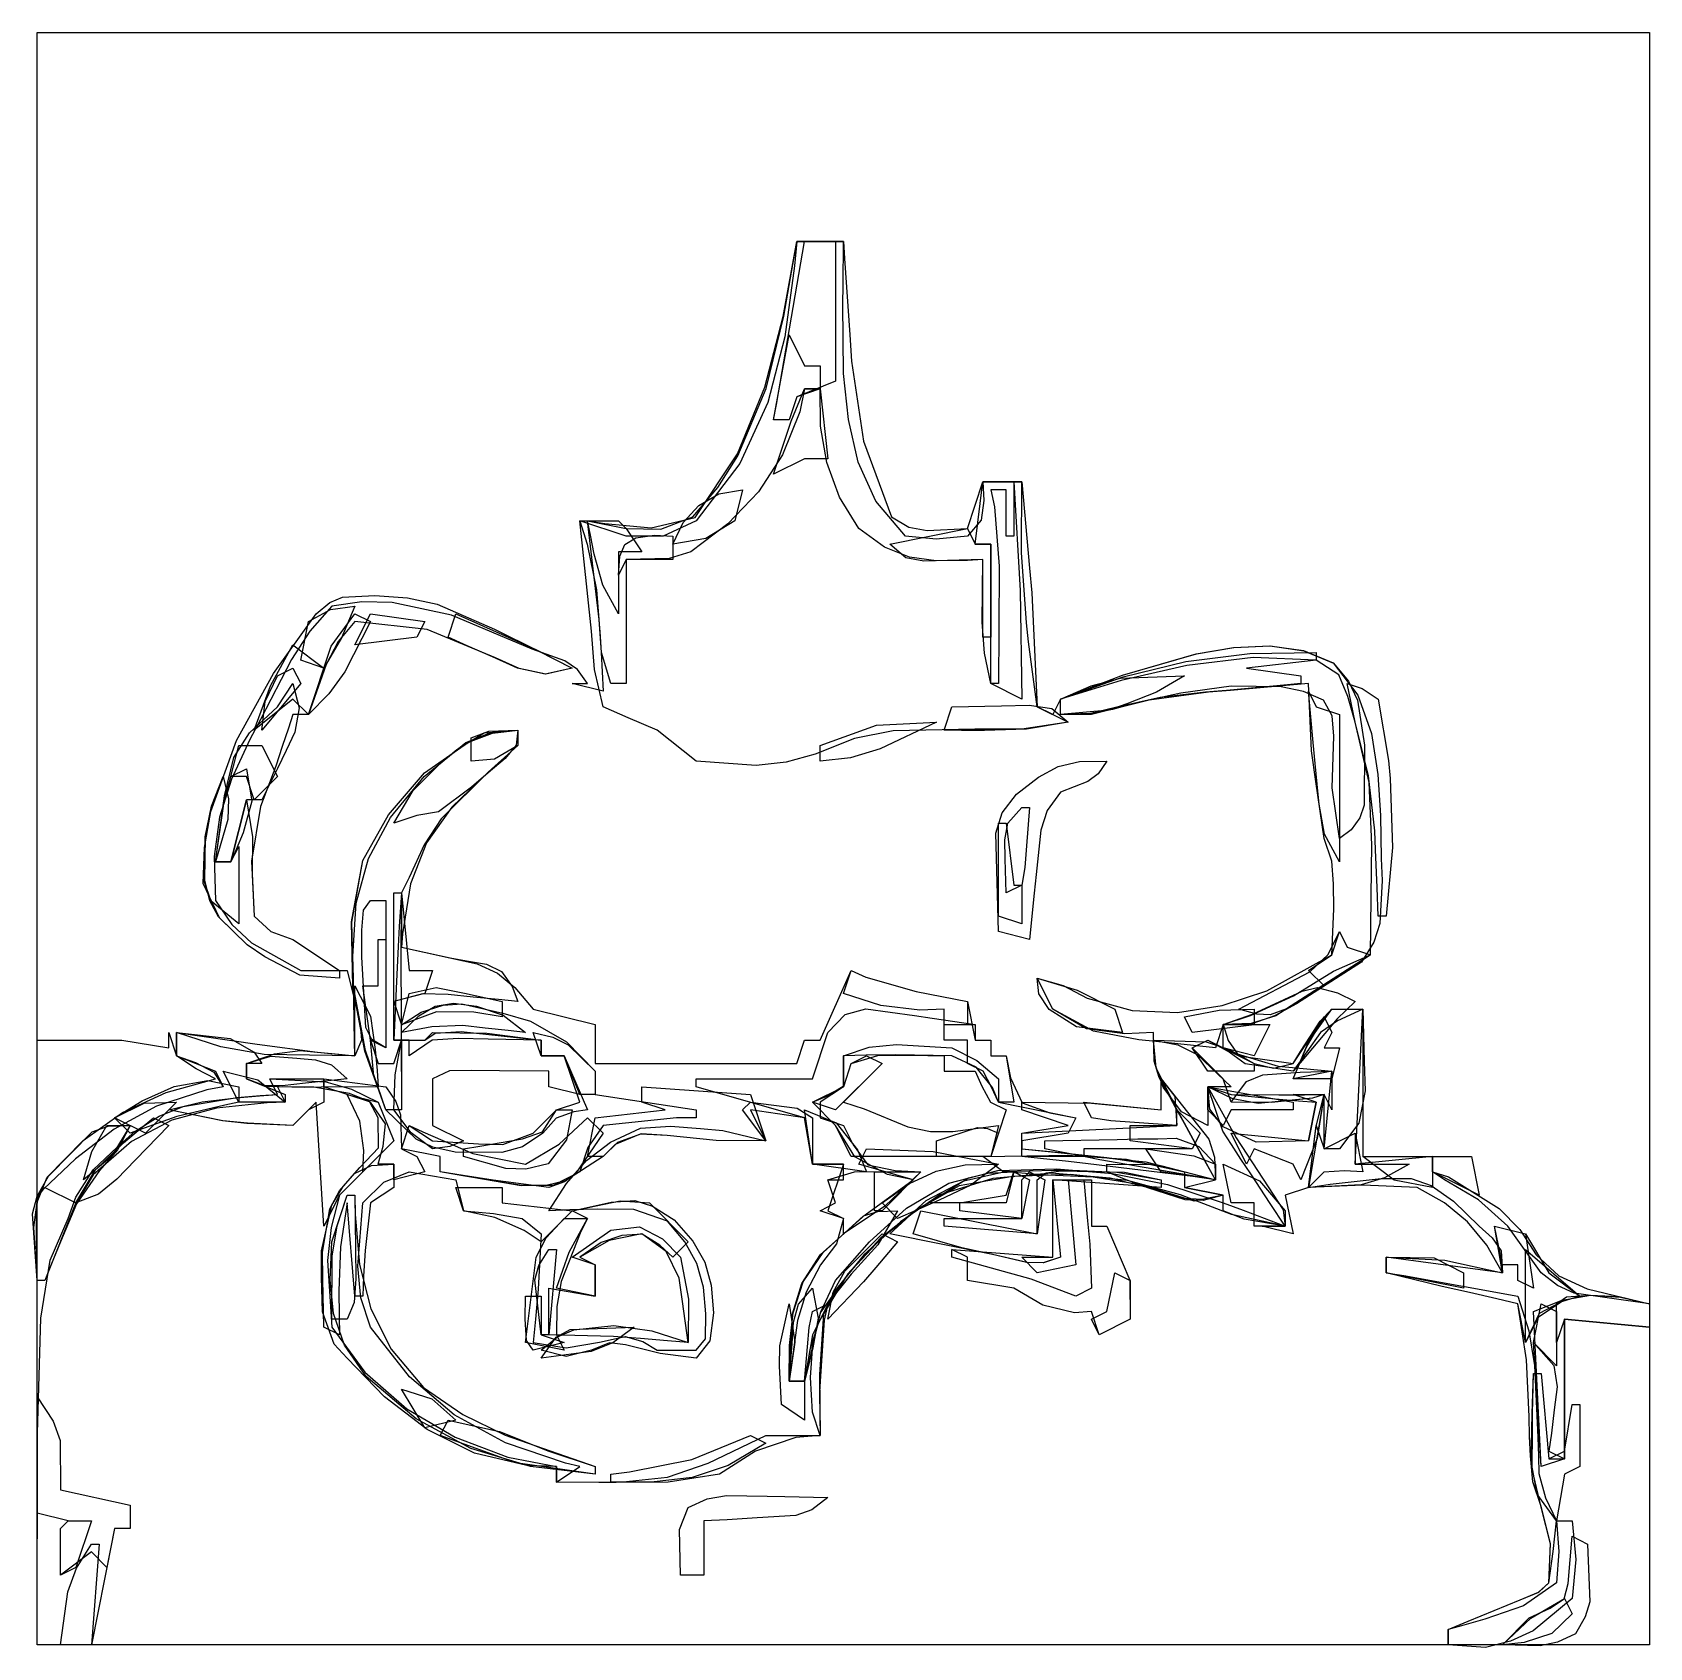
# Model space of a CAD drawing. Extents: x -0.2 to 55, y -0.1 to 55.
import ezdxf

# ---------------------------------------------------------------- set-up
doc = ezdxf.new("R2010")
doc.units = 0

msp = doc.modelspace()

# ---------------------------------------------------------------- linework, layer by layer
at = {"layer": 'Layer 1', "color": 7}
for points in [[(0, 55.0333), (55.033264, 55.0333), (55.033264, 0.000036), (0, 0.000036), (0, 55.0333), (0, 55.0333)], [(0, 55.0333), (55.033264, 55.0333), (55.033264, 11.641688), (52.459593, 12.008496), (51.887583, 12.264059), (51.329102, 12.70002), (50.189121, 14.287518), (49.192468, 15.186008), (48.03215, 15.872949), (47.62494, 16.139599), (47.62494, 16.668765), (44.97911, 16.404182), (45.243693, 21.695842), (44.377634, 21.302731), (43.798349, 20.89619), (42.862446, 19.579178), (41.225339, 19.827225), (40.481199, 20.372927), (40.481199, 21.166676), (41.40724, 21.480868), (42.872921, 22.152395), (44.248406, 22.996019), (45.508276, 23.547923), (45.541349, 26.474872), (45.554785, 27.307379), (45.459935, 29.4284), (44.97911, 31.485413), (44.731063, 32.361844), (44.421549, 33.108051), (43.656195, 33.602077), (41.497186, 33.699008), (39.233919, 33.42684), (36.99898, 32.911562), (34.924956, 32.279162), (34.660373, 31.749996), (34.131207, 32.014579), (33.833551, 34.230462), (33.765468, 34.881971), (33.600411, 37.281783), (33.602041, 39.687486), (32.279126, 39.687486), (32.312199, 39.059101), (32.217114, 38.385242), (31.74996, 37.835405), (30.679237, 37.731654), (29.633296, 37.835405), (28.624145, 39.028714), (28.020777, 40.362051), (27.694502, 41.821125), (27.516632, 43.391648), (27.500096, 45.772895), (27.503713, 46.394045), (27.516632, 47.889559), (25.929134, 47.889559), (25.850586, 47.065838), (25.516201, 44.644057), (24.941127, 42.405991), (23.980525, 40.322531), (22.489555, 38.364571), (21.360897, 37.834478), (20.108308, 37.835405), (18.52081, 38.364571), (18.775058, 37.569788), (19.085891, 36.006571), (19.21534, 34.412362), (19.246346, 33.864076), (19.314559, 32.543745), (18.256227, 32.808328), (18.785393, 32.808328), (18.437161, 33.29175), (18.004618, 33.585413), (16.900239, 33.982415), (14.138654, 35.139966), (12.116795, 35.579064), (11.087229, 35.593832), (10.054154, 35.454158), (9.304251, 34.596023), (8.683084, 33.629993), (7.623298, 31.584632), (7.26208, 30.896302), (6.631484, 29.543484), (6.221192, 28.248467), (6.037176, 26.903293), (6.085409, 25.400004), (6.644397, 24.582943), (7.320282, 23.959534), (8.995822, 23.018757), (10.58332, 23.018757), (10.864439, 21.861206), (11.022569, 21.210084), (11.068174, 20.642936), (10.847903, 20.108344), (7.74764, 20.154067), (6.270494, 20.406909), (4.762494, 20.902093), (4.762494, 20.108344), (5.407415, 19.876834), (6.033733, 19.550239), (6.349992, 19.050012), (5.797055, 18.941492), (4.077375, 18.389476), (2.627633, 17.604949), (1.313339, 16.589782), (0, 15.34585), (0, 55.0333), (0, 55.0333)], [(25.9292, 47.8896), (27.516698, 47.8896), (27.552678, 47.315992), (27.731672, 44.714604), (27.787999, 43.812335), (28.203541, 41.084183), (29.153805, 38.496904), (29.753732, 38.147936), (30.37344, 38.026925), (31.750026, 38.100029), (32.279192, 39.687527), (33.602107, 39.687527), (33.86669, 36.744041), (33.943171, 35.904817), (34.131273, 32.01462), (35.189605, 31.485454), (33.606248, 31.247223), (32.003305, 31.25136), (29.211622, 31.19087), (27.898175, 30.929003), (26.555518, 30.402317), (25.568802, 30.12492), (24.544139, 30.009632), (22.489621, 30.162539), (21.166706, 31.220871), (20.17452, 31.634282), (19.314625, 32.01462), (19.026377, 33.287222), (18.917751, 34.594304), (18.520876, 38.364612), (19.843791, 38.364612), (20.108374, 38.100029), (21.284374, 38.078709), (22.373866, 38.496904), (23.228558, 39.504881), (23.913176, 40.577401), (24.877895, 42.881905), (25.479433, 45.342082), (25.9292, 47.8896), (25.9292, 47.8896)], [(25.9292, 47.8896), (27.516698, 47.8896), (27.552678, 47.315992), (27.731672, 44.714604), (27.787999, 43.812335), (28.203541, 41.084183), (29.153805, 38.496904), (29.753732, 38.147936), (30.37344, 38.026925), (31.750026, 38.100029), (32.279192, 39.687527), (33.337524, 39.687527), (33.548729, 35.985967), (33.602107, 32.279203), (32.543775, 32.808369), (32.327099, 33.844722), (32.249375, 34.906583), (32.279192, 37.041697), (31.756227, 37.00449), (30.688308, 36.994646), (29.770136, 37.11789), (28.91742, 37.458319), (28.045864, 38.100029), (27.38444, 39.173446), (26.95395, 40.353759), (26.738687, 41.597831), (26.722949, 42.862523), (26.193783, 42.862523), (26.028419, 42.08531), (25.440351, 40.612632), (24.61858, 39.353276), (23.573621, 38.264921), (22.315988, 37.305246), (21.574949, 37.074641), (20.108374, 37.041697), (20.108374, 32.808369), (19.579208, 32.808369), (19.264046, 33.86861), (19.182334, 34.991179), (18.785459, 38.364612), (19.375603, 38.269527), (20.951523, 38.117301), (22.456548, 38.480367), (23.89785, 40.644053), (24.840055, 42.924787), (25.45867, 45.335618), (25.9292, 47.8896), (25.9292, 47.8896)], [(26.1938, 47.8896), (27.252132, 47.8896), (27.252132, 43.127106), (25.929217, 42.59794), (25.664634, 41.804191), (25.135468, 41.804191), (25.23262, 42.329223), (26.1938, 47.8896), (26.1938, 47.8896)], [(25.6646, 44.7146), (26.193766, 43.656268), (26.722932, 43.656268), (26.722932, 42.862519), (25.929183, 42.597936), (25.6646, 41.804187), (25.135434, 41.804187), (25.6646, 44.7146), (25.6646, 44.7146)], [(26.1938, 42.8625), (26.722966, 42.8625), (26.987549, 40.481253), (26.1938, 40.481253), (25.135468, 39.952087), (25.515806, 41.109638), (25.729746, 41.76076), (26.1938, 42.8625), (26.1938, 42.8625)], [(24.0771, 39.4229), (23.812517, 38.364568), (22.827391, 37.75517), (21.695853, 37.570819), (22.051499, 38.300435), (22.581804, 38.888174), (23.264445, 39.280255), (24.0771, 39.4229), (24.0771, 39.4229)], [(32.2792, 39.6875), (33.337532, 39.6875), (33.548737, 35.98594), (33.602115, 32.279176), (32.543783, 32.808342), (32.543783, 37.570836), (32.014617, 37.570836), (32.2792, 39.6875), (32.2792, 39.6875)], [(32.2792, 39.6875), (33.337532, 39.6875), (33.337532, 37.835419), (33.072949, 37.835419), (33.072949, 39.422917), (32.543783, 39.422917), (32.67446, 38.841881), (32.834204, 36.81326), (32.83162, 36.10271), (32.824902, 35.37149), (32.821285, 34.624766), (32.808366, 32.808342), (32.543783, 32.808342), (32.543783, 37.570836), (32.014617, 37.570836), (32.2792, 39.6875), (32.2792, 39.6875)], [(18.7854, 38.3646), (20.108315, 38.100017), (20.637481, 37.306268), (19.843732, 37.306268), (19.843732, 35.189604), (19.30728, 36.165587), (19.01691, 37.223586), (18.882552, 37.871607), (18.7854, 38.3646), (18.7854, 38.3646)], [(31.75, 38.1), (32.014583, 37.570834), (32.543749, 37.570834), (32.543749, 34.395838), (32.279166, 34.395838), (32.279166, 37.041668), (30.263788, 36.989992), (29.645997, 37.101354), (29.10417, 37.570834), (31.75, 38.1), (31.75, 38.1)], [(21.0674, 37.8685), (21.695785, 37.835427), (21.695785, 37.041678), (20.108287, 37.041678), (19.843704, 36.512512), (19.887647, 37.152969), (20.062861, 37.559003), (20.43442, 37.780788), (21.0674, 37.8685), (21.0674, 37.8685)], [(11.5259, 35.818), (12.64579, 35.731652), (13.648065, 35.512811), (15.6104, 34.660449), (17.082143, 33.932846), (18.25623, 33.337534), (17.366961, 33.125004), (16.455825, 33.317897), (15.643473, 33.6848), (13.314708, 34.652596), (10.847906, 34.925032), (10.2738, 34.246854), (9.861645, 33.453733), (9.260408, 31.750036), (8.731242, 31.750036), (8.576213, 31.284949), (8.36744, 30.658631), (8.149366, 29.99304), (7.623301, 28.608113), (7.319424, 26.750776), (7.408327, 24.870878), (7.981069, 24.351858), (8.731242, 24.077129), (10.31874, 23.018797), (10.31874, 22.754214), (8.97135, 22.852187), (7.772129, 23.481818), (7.166482, 23.891094), (6.228455, 24.809504), (5.668901, 25.98192), (5.711349, 27.211878), (5.932463, 28.444954), (6.804532, 30.869086), (8.072808, 33.151558), (9.524991, 35.189615), (9.994531, 35.579127), (10.422833, 35.759673), (11.5259, 35.818), (11.5259, 35.818)], [(10.8479, 35.4542), (10.383479, 34.365473), (9.789568, 33.337536), (8.995819, 33.602119), (9.260402, 34.925034), (10.009887, 35.334192), (10.8479, 35.4542), (10.8479, 35.4542)], [(10.8479, 35.1896), (11.377066, 34.925017), (10.501585, 33.211981), (9.955494, 32.452575), (9.260402, 31.750021), (10.032454, 34.083881), (10.8479, 35.1896), (10.8479, 35.1896)], [(11.3771, 35.1896), (13.229181, 34.925017), (12.964598, 34.395851), (10.847934, 34.131268), (11.3771, 35.1896), (11.3771, 35.1896)], [(14.2875, 35.1896), (17.016012, 33.965904), (17.723978, 33.608303), (18.256245, 33.337519), (17.341387, 33.123451), (16.40003, 33.336485), (15.544269, 33.717857), (14.68024, 34.097162), (14.022917, 34.395851), (14.2875, 35.1896), (14.2875, 35.1896)], [(44.232, 33.5194), (45.070852, 32.4078), (45.540324, 31.104352), (45.758969, 29.705926), (45.845336, 28.309389), (45.872208, 26.838679), (45.90218, 26.090922), (45.827895, 24.614704), (45.616051, 23.980914), (45.197315, 23.297815), (42.978331, 21.877748), (42.233158, 21.467438), (41.494057, 21.204276), (40.481329, 21.166681), (40.644125, 20.624809), (41.010495, 20.108349), (42.862576, 19.843766), (43.114757, 20.248909), (43.457888, 20.769807), (43.792751, 21.290704), (44.185491, 21.695847), (45.243823, 21.695847), (45.243823, 16.66877), (47.62507, 16.66877), (47.62507, 16.139604), (48.170773, 15.97424), (49.899504, 14.890956), (50.603351, 14.172482), (51.163868, 13.311873), (51.932615, 12.593736), (52.90567, 12.155123), (55.033394, 11.641693), (55.033394, 0.000041), (48.154236, 0.000041), (48.154236, 0.529207), (48.839465, 0.809293), (49.725198, 1.174128), (50.608864, 1.536896), (51.245607, 1.795041), (51.593815, 2.116705), (51.65038, 3.457484), (51.331687, 4.72507), (51.047294, 5.563762), (50.964397, 6.448218), (50.937009, 7.107092), (50.915821, 7.788703), (50.826925, 9.726839), (50.535483, 11.641693), (49.820282, 11.806024), (48.88184, 12.022031), (47.951665, 12.235971), (46.037572, 12.700025), (46.037572, 13.229191), (48.041139, 13.132533), (50.006317, 12.700025), (49.475196, 13.63719), (48.822043, 14.433176), (48.033424, 15.09019), (47.095904, 15.610438), (45.244442, 15.694669), (43.391742, 15.610438), (43.656325, 17.708203), (43.920908, 18.785434), (43.524034, 18.653143), (41.677097, 18.471467), (40.805779, 18.633206), (39.952163, 19.050017), (40.922896, 17.299726), (42.019218, 15.626975), (42.525646, 14.851829), (42.597993, 14.287523), (40.765742, 14.684195), (39.016821, 15.362392), (37.21577, 15.853594), (35.266275, 16.057672), (33.30354, 15.989299), (31.46277, 15.663148), (30.053058, 14.877847), (28.767604, 13.870211), (27.673733, 12.666864), (26.838768, 11.294428), (26.703751, 9.221995), (26.723013, 7.143782), (25.896191, 7.077636), (24.516891, 6.609104), (23.283434, 5.820867), (21.53597, 5.550138), (19.761173, 5.539748), (19.167412, 5.543365), (17.727191, 5.556284), (17.727191, 6.08545), (16.718469, 6.118523), (14.929554, 6.546655), (13.3085, 7.353905), (11.858675, 8.461236), (10.58345, 9.789612), (10.142134, 10.268135), (9.73994, 11.361713), (9.707019, 12.551197), (9.71012, 13.443131), (10.06258, 15.007561), (10.439411, 15.64501), (11.013398, 16.288432), (11.655556, 16.967226), (11.641782, 17.991685), (11.346514, 18.54954), (10.666132, 18.818507), (9.443345, 19.035865), (8.202203, 19.050017), (8.466786, 18.520851), (7.84667, 18.500181), (6.120354, 18.31807), (4.598816, 17.910643), (3.218869, 17.18407), (1.917323, 16.04452), (1.267757, 14.947082), (0.793879, 13.758357), (0.479687, 12.981145), (0.264713, 12.435442), (0.00013, 12.435442), (-0.115109, 14.24324), (0.005916, 15.112935), (0.338094, 15.963905), (1.567741, 17.210249), (2.911826, 18.164913), (4.405906, 18.856747), (6.085539, 19.3146), (5.424082, 19.661865), (4.762624, 20.108349), (4.762624, 20.902098), (7.507673, 20.505224), (9.568526, 20.232372), (10.293675, 20.161576), (10.848033, 20.108349), (10.835437, 20.584805), (10.798424, 22.754179), (10.77827, 23.503487), (10.892183, 25.308194), (11.305832, 26.840893), (12.064576, 28.238126), (13.213777, 29.636438), (14.636439, 30.800331), (15.422971, 31.112658), (16.404276, 31.220835), (16.404276, 30.691669), (15.395554, 29.782165), (14.150511, 28.589274), (13.285006, 27.367643), (12.742263, 25.974807), (12.465504, 24.268297), (12.435531, 23.812511), (14.080907, 23.452844), (15.019047, 23.24021), (15.712611, 22.929082), (16.303457, 22.440586), (16.933442, 21.695847), (19.050106, 21.166681), (19.050106, 19.843766), (25.929264, 19.843766), (26.193847, 20.637515), (26.723013, 20.637515), (27.781345, 23.018762), (28.277438, 22.787252), (29.995205, 22.301798), (31.75009, 21.96043), (32.014673, 20.637515), (32.543839, 20.637515), (32.543839, 20.108349), (33.073005, 20.108349), (33.221833, 19.347673), (33.621735, 18.502585), (34.561285, 18.15705), (35.454252, 17.991685), (35.189669, 17.462519), (33.602171, 17.197936), (33.602171, 16.933353), (34.578855, 16.836202), (35.867663, 16.701843), (36.508967, 16.638798), (38.383071, 16.353791), (40.216746, 15.875021), (39.753726, 16.705977), (39.158414, 17.793248), (38.85249, 18.339984), (38.563103, 18.87225), (38.294385, 19.3593), (38.12437, 19.915499), (38.100082, 20.902098), (37.124432, 20.852489), (35.81133, 21.022105), (34.660503, 21.695847), (34.131337, 22.754179), (35.01651, 22.508359), (35.83459, 22.076185), (37.377179, 21.648025), (38.915922, 21.577907), (40.447753, 21.81894), (41.969609, 22.324232), (44.185491, 23.547928), (44.251637, 25.11889), (44.239235, 25.969483), (44.181553, 26.742709), (43.920908, 27.516673), (43.639789, 29.467973), (43.498196, 30.51597), (43.391742, 32.808333), (40.729376, 32.576823), (39.973351, 32.513778), (37.956845, 32.237006), (35.983418, 31.750001), (34.925086, 31.750001), (34.925086, 32.279167), (37.047331, 33.094423), (39.55452, 33.824399), (40.835927, 34.039508), (42.07372, 34.091818), (43.221284, 33.934168), (44.232, 33.5194), (44.232, 33.5194)], [(8.73125, 34.1312), (9.789582, 33.337451), (9.260416, 31.749953), (8.73125, 32.279119), (7.408335, 31.220787), (7.963041, 32.725248), (8.73125, 34.1312), (8.73125, 34.1312)], [(44.232, 33.5194), (45.070852, 32.4078), (45.540324, 31.104352), (45.758969, 29.705926), (45.845336, 28.309389), (45.872208, 26.838679), (45.90218, 26.090922), (45.827895, 24.614704), (45.616051, 23.980914), (45.197315, 23.297815), (42.978331, 21.877748), (42.233158, 21.467438), (41.494057, 21.204276), (40.481329, 21.166681), (40.644125, 20.624809), (41.010495, 20.108349), (42.862576, 19.843766), (43.114757, 20.248909), (43.457888, 20.769807), (43.792751, 21.290704), (44.185491, 21.695847), (45.243823, 21.695847), (45.243823, 16.66877), (47.62507, 16.66877), (47.62507, 16.139604), (48.170773, 15.97424), (49.899504, 14.890956), (50.603351, 14.172482), (51.163868, 13.311873), (51.932615, 12.593736), (52.90567, 12.155123), (55.033394, 11.641693), (55.033394, 0.000041), (48.154236, 0.000041), (48.154236, 0.529207), (48.839465, 0.809293), (49.725198, 1.174128), (50.608864, 1.536896), (51.245607, 1.795041), (51.593815, 2.116705), (51.65038, 3.457484), (51.331687, 4.72507), (51.047294, 5.563762), (50.964397, 6.448218), (50.937009, 7.107092), (50.915821, 7.788703), (50.826925, 9.726839), (50.535483, 11.641693), (49.820282, 11.806024), (48.88184, 12.022031), (47.951665, 12.235971), (46.037572, 12.700025), (46.037572, 13.229191), (48.041139, 13.132533), (50.006317, 12.700025), (49.475196, 13.63719), (48.822043, 14.433176), (48.033424, 15.09019), (47.095904, 15.610438), (45.244442, 15.694669), (43.391742, 15.610438), (43.656325, 17.708203), (43.920908, 18.785434), (43.524034, 18.653143), (41.677097, 18.471467), (40.805779, 18.633206), (39.952163, 19.050017), (40.922896, 17.299726), (42.019218, 15.626975), (42.525646, 14.851829), (42.597993, 14.287523), (40.765742, 14.684195), (39.016821, 15.362392), (37.21577, 15.853594), (35.266275, 16.057672), (33.30354, 15.989299), (31.46277, 15.663148), (30.050009, 14.860186), (28.782108, 13.840689), (27.669599, 12.64851), (26.723013, 11.327501), (26.193847, 8.995863), (25.664681, 8.995863), (25.781545, 11.292869), (26.103829, 12.33827), (26.73955, 13.32841), (28.260744, 14.672755), (29.898009, 15.875021), (29.021578, 16.056922), (27.905669, 16.65429), (27.252179, 17.727102), (26.45843, 18.520851), (27.516762, 19.050017), (27.516762, 20.108349), (28.392734, 20.399278), (29.331962, 20.491504), (31.220924, 20.372932), (32.073832, 19.949132), (32.808422, 19.3146), (32.808422, 18.520851), (35.454252, 17.991685), (35.189669, 17.462519), (33.602171, 17.197936), (33.602171, 16.933353), (34.578855, 16.836202), (35.867663, 16.701843), (36.508967, 16.638798), (38.383071, 16.353791), (40.216746, 15.875021), (39.753726, 16.705977), (39.158414, 17.793248), (38.85249, 18.339984), (38.563103, 18.87225), (38.294385, 19.3593), (38.12437, 19.915499), (38.100082, 20.902098), (37.124432, 20.852489), (35.81133, 21.022105), (34.660503, 21.695847), (34.131337, 22.754179), (35.01651, 22.508359), (35.83459, 22.076185), (37.377179, 21.648025), (38.915922, 21.577907), (40.447753, 21.81894), (41.969609, 22.324232), (44.185491, 23.547928), (44.251637, 25.11889), (44.239235, 25.969483), (44.181553, 26.742709), (43.920908, 27.516673), (43.639789, 29.467973), (43.498196, 30.51597), (43.391742, 32.808333), (40.729376, 32.576823), (39.973351, 32.513778), (37.956845, 32.237006), (35.983418, 31.750001), (34.925086, 31.750001), (34.925086, 32.279167), (37.047331, 33.094423), (39.55452, 33.824399), (40.835927, 34.039508), (42.07372, 34.091818), (43.221284, 33.934168), (44.232, 33.5194), (44.232, 33.5194)], [(44.232, 33.5194), (45.070852, 32.4078), (45.540324, 31.104352), (45.758969, 29.705926), (45.845336, 28.309389), (45.872208, 26.838679), (45.90218, 26.090922), (45.827895, 24.614704), (45.616051, 23.980914), (45.197315, 23.297815), (42.978331, 21.877748), (42.233158, 21.467438), (41.494057, 21.204276), (40.481329, 21.166681), (40.216746, 20.372932), (38.182764, 20.587906), (37.604506, 20.644233), (36.056008, 20.948495), (34.660503, 21.695847), (34.131337, 22.754179), (35.01651, 22.508359), (35.83459, 22.076185), (37.377179, 21.648025), (38.915922, 21.577907), (40.447753, 21.81894), (41.969609, 22.324232), (44.185491, 23.547928), (44.251637, 25.11889), (44.239235, 25.969483), (44.181553, 26.742709), (43.920908, 27.516673), (43.639789, 29.467973), (43.498196, 30.51597), (43.391742, 32.808333), (40.729376, 32.576823), (39.973351, 32.513778), (37.956845, 32.237006), (35.983418, 31.750001), (34.925086, 31.750001), (34.925086, 32.279167), (37.047331, 33.094423), (39.55452, 33.824399), (40.835927, 34.039508), (42.07372, 34.091818), (43.221284, 33.934168), (44.232, 33.5194), (44.232, 33.5194)], [(44.2391, 33.5049), (44.760138, 32.8944), (45.064759, 32.236327), (45.3026, 30.704041), (45.29175, 28.659502), (45.143212, 28.223457), (44.841646, 27.817399), (44.44994, 27.516643), (44.196052, 29.250508), (44.253569, 31.015133), (44.19818, 31.709993), (43.900103, 32.238829), (43.225218, 32.535958), (42.456654, 32.700674), (40.755855, 32.721337), (39.032448, 32.47775), (37.521172, 32.146845), (36.699518, 31.923603), (35.940521, 31.771675), (34.924952, 31.749971), (34.924952, 32.279137), (37.047692, 33.094888), (39.562655, 33.827058), (40.847677, 34.041819), (42.087303, 34.091707), (43.233717, 33.928732), (44.2391, 33.5049), (44.2391, 33.5049)], [(43.6562, 33.8667), (43.6562, 33.602117), (41.274953, 33.337534), (43.127034, 33.072951), (43.127034, 32.808368), (42.670667, 32.76819), (40.596959, 32.576858), (39.879174, 32.513813), (38.3266, 32.332649), (36.80288, 31.996016), (35.95345, 31.780783), (34.924961, 31.750036), (34.924961, 32.279202), (37.066307, 33.036965), (39.204496, 33.556968), (41.385727, 33.834963), (43.6562, 33.8667), (43.6562, 33.8667)], [(8.73125, 33.3375), (8.995833, 32.808334), (7.672918, 31.220836), (7.781183, 32.196802), (8.202084, 33.072917), (8.73125, 33.3375), (8.73125, 33.3375)], [(8.73125, 32.8083), (8.937825, 31.982814), (8.799463, 31.144321), (8.49974, 30.526272), (8.204151, 29.904088), (7.672918, 28.839555), (7.143752, 28.839555), (6.614586, 26.722891), (6.08542, 26.722891), (6.390039, 28.977939), (6.712064, 30.280836), (7.249933, 31.127676), (8.202084, 32.014551), (8.73125, 32.8083), (8.73125, 32.8083)], [(39.1583, 33.0729), (38.205302, 32.517718), (37.190464, 32.113787), (36.579649, 31.905014), (34.924972, 31.749985), (34.924972, 32.279151), (35.97554, 32.733764), (36.977483, 32.994987), (39.1583, 33.0729), (39.1583, 33.0729)], [(44.7146, 32.8083), (45.227488, 32.64216), (45.772932, 32.279134), (46.120197, 30.179006), (46.183113, 29.568773), (46.259516, 27.215877), (46.037515, 24.87081), (45.772932, 24.87081), (45.733658, 25.847493), (45.673713, 27.136302), (45.648909, 27.777606), (45.442272, 29.655036), (44.979183, 31.485385), (44.7146, 32.8083), (44.7146, 32.8083)], [(31.2208, 32.0146), (32.907517, 32.047673), (33.856295, 32.066276), (34.626014, 31.954914), (35.189545, 31.485434), (33.768458, 31.255738), (32.328741, 31.204315), (31.546361, 31.211549), (30.956217, 31.220851), (31.2208, 32.0146), (31.2208, 32.0146)], [(43.3917, 32.5438), (43.656283, 32.014634), (44.450032, 31.750051), (44.450032, 26.722974), (43.935485, 27.665946), (43.753435, 28.693911), (43.686255, 29.373455), (43.62321, 30.079871), (43.553964, 30.795588), (43.3917, 32.5438), (43.3917, 32.5438)], [(30.6917, 31.4854), (28.774642, 30.575538), (27.762745, 30.276039), (26.722955, 30.162485), (26.722955, 30.691651), (28.645263, 31.385929), (30.6917, 31.4854), (30.6917, 31.4854)], [(16.4042, 31.2208), (16.4042, 30.691634), (15.395477, 29.78213), (13.791606, 28.190066), (13.214456, 27.303495), (12.700038, 26.193723), (12.435455, 25.664557), (12.351739, 24.513208), (12.31815, 23.831079), (12.286627, 23.117946), (12.252004, 22.398611), (12.170872, 20.63748), (13.229204, 20.63748), (13.493787, 20.902063), (15.353104, 20.880654), (17.197949, 20.63748), (17.197949, 20.108314), (17.991698, 20.108314), (18.785447, 18.256233), (18.322427, 18.190087), (17.710603, 17.980714), (17.257894, 17.459383), (16.56578, 17.000872), (15.863387, 16.808285), (14.266865, 16.813429), (13.507243, 16.988193), (12.93144, 17.262153), (11.906289, 18.256233), (11.188976, 20.263721), (10.778929, 22.455529), (10.734126, 24.676756), (11.11254, 26.772498), (11.990397, 28.329873), (13.219162, 29.763163), (14.717532, 30.813196), (15.54241, 31.113499), (16.4042, 31.2208), (16.4042, 31.2208)], [(16.4042, 31.2208), (16.4042, 30.691634), (15.395477, 29.78213), (13.791606, 28.190066), (13.214456, 27.303495), (12.700038, 26.193723), (12.435455, 25.664557), (12.409617, 23.99231), (12.412201, 22.984621), (12.418919, 21.927322), (12.422536, 20.863822), (12.435455, 18.256233), (11.906289, 18.256233), (11.209177, 20.281171), (10.793105, 22.458748), (10.735189, 24.664134), (11.11254, 26.772498), (11.990397, 28.329873), (13.219162, 29.763163), (14.717532, 30.813196), (15.54241, 31.113499), (16.4042, 31.2208), (16.4042, 31.2208)], [(16.4042, 31.2208), (16.349811, 30.703003), (15.969085, 30.253418), (15.395477, 29.765594), (14.828071, 29.277769), (13.700198, 28.43131), (12.964621, 28.310387), (12.170872, 28.045804), (12.829755, 29.163933), (13.75837, 30.079786), (14.320609, 30.562443), (15.256473, 31.129569), (16.4042, 31.2208), (16.4042, 31.2208)], [(16.4042, 31.2208), (16.4042, 30.691634), (15.610451, 30.228614), (14.816702, 30.162468), (14.816702, 30.956217), (15.412014, 31.187727), (16.4042, 31.2208), (16.4042, 31.2208)], [(6.87917, 30.6917), (7.672919, 30.6917), (8.202085, 29.633368), (7.408336, 28.839619), (7.143753, 29.633368), (6.614587, 29.633368), (6.87917, 30.6917), (6.87917, 30.6917)], [(7.14375, 29.8979), (7.329635, 28.796073), (7.027995, 27.71509), (6.797518, 27.148717), (6.614584, 26.722904), (6.085418, 26.722904), (6.379836, 28.782442), (6.614584, 29.633317), (7.14375, 29.8979), (7.14375, 29.8979)], [(36.5125, 30.1625), (36.214458, 29.727193), (35.862003, 29.46663), (34.925002, 29.104168), (34.476248, 28.480789), (34.253998, 27.802133), (34.09818, 26.292974), (34.028934, 25.65012), (33.86667, 24.077091), (32.808338, 24.341674), (32.713952, 27.700555), (32.938311, 28.401824), (33.420186, 29.038022), (34.170549, 29.616761), (34.842209, 29.974591), (35.575935, 30.145256), (36.5125, 30.1625), (36.5125, 30.1625)], [(6.35, 29.6333), (6.535443, 28.878973), (6.504807, 28.173374), (6.085417, 26.722887), (6.614583, 26.722887), (6.879166, 27.252053), (6.879166, 24.606223), (5.937881, 25.384211), (5.698878, 26.067631), (5.721615, 26.822106), (5.731951, 27.572446), (5.956249, 28.627732), (6.35, 29.6333), (6.35, 29.6333)], [(6.35, 29.6333), (6.535443, 28.878973), (6.504807, 28.173374), (6.085417, 26.722887), (6.614583, 26.722887), (7.143749, 28.839551), (7.355389, 27.576589), (7.342186, 26.309476), (7.408332, 24.870806), (7.981074, 24.351786), (8.731247, 24.077057), (10.318745, 23.018725), (10.318745, 22.754142), (8.971355, 22.852115), (7.772134, 23.481745), (7.166487, 23.891022), (6.195535, 24.842648), (5.897684, 25.394052), (5.724716, 26.093469), (5.738152, 26.838642), (5.741252, 27.581748), (5.957642, 28.632878), (6.35, 29.6333), (6.35, 29.6333)], [(33.6021, 28.575), (33.866683, 28.575), (33.767464, 27.268621), (33.711654, 26.533783), (33.6021, 25.92917), (33.072934, 25.664587), (33.039861, 26.822138), (33.021258, 27.47326), (33.13262, 28.040408), (33.6021, 28.575), (33.6021, 28.575)], [(32.8083, 28.0458), (33.072883, 28.0458), (33.337466, 25.929136), (33.602049, 25.929136), (33.602049, 24.606221), (32.8083, 24.870804), (32.8083, 28.0458), (32.8083, 28.0458)], [(11.3771, 25.4), (11.906266, 25.4), (11.906266, 20.372923), (11.422834, 20.658823), (11.213803, 21.072621), (11.079444, 23.465237), (11.077377, 24.394378), (11.141197, 25.07586), (11.3771, 25.4), (11.3771, 25.4)], [(12.1708, 25.6646), (12.435383, 25.6646), (12.435383, 23.812519), (14.080759, 23.452851), (15.018899, 23.240218), (15.712463, 22.92909), (16.303308, 22.440594), (16.933294, 21.695855), (19.049958, 21.166689), (19.049958, 19.843774), (25.929116, 19.843774), (26.193699, 20.637523), (26.722865, 20.637523), (27.781197, 23.01877), (28.27729, 22.78726), (29.995057, 22.301806), (31.749942, 21.960438), (32.014525, 20.637523), (32.543691, 20.637523), (32.543691, 20.108357), (33.072857, 20.108357), (33.33744, 18.520859), (32.808274, 18.520859), (32.609837, 19.016952), (32.045059, 19.719551), (31.220776, 20.108357), (29.302549, 20.14143), (28.289692, 20.12696), (27.516614, 20.108357), (27.516614, 19.050025), (26.722865, 18.520859), (26.722865, 17.991693), (27.516614, 17.72711), (27.847343, 17.065652), (28.347494, 16.379416), (29.286013, 16.189221), (30.162444, 16.139612), (28.926211, 14.969634), (27.516614, 14.022948), (27.516614, 14.552114), (26.722865, 14.816697), (27.252031, 15.08128), (26.987448, 15.875029), (27.516614, 15.875029), (27.516614, 16.404195), (26.458282, 16.404195), (26.193699, 17.991693), (24.341618, 18.256276), (24.870784, 17.197944), (23.179339, 17.215645), (21.497351, 17.379845), (20.623822, 17.439029), (19.810634, 17.148335), (19.314541, 16.668778), (18.031538, 15.831388), (17.371042, 15.67348), (16.51885, 15.661089), (13.758298, 16.139612), (13.758298, 16.668778), (12.435383, 16.933361), (12.699966, 17.72711), (13.493715, 17.197944), (15.064677, 17.098725), (15.898733, 17.075988), (16.934373, 17.458621), (17.727043, 18.256276), (18.520792, 18.520859), (17.991626, 20.108357), (17.197877, 20.108357), (17.197877, 20.637523), (15.395405, 20.670596), (14.381515, 20.689199), (13.47892, 20.63257), (12.699966, 20.108357), (12.699966, 20.637523), (12.1708, 20.637523), (12.1708, 25.6646), (12.1708, 25.6646)], [(12.1708, 25.6646), (12.435383, 25.6646), (12.435383, 23.812519), (14.099362, 23.44355), (14.717411, 23.332962), (15.339595, 23.228576), (15.850157, 22.976395), (16.211892, 22.469967), (16.404128, 21.960438), (15.746805, 22.027617), (14.882776, 22.109266), (14.027015, 22.192982), (13.157158, 22.217623), (12.1708, 21.960438), (12.1708, 25.6646), (12.1708, 25.6646)], [(12.1708, 25.6646), (12.435383, 25.6646), (12.699966, 23.01877), (13.493715, 23.01877), (13.229132, 22.225021), (12.1708, 21.960438), (12.1708, 25.6646), (12.1708, 25.6646)], [(44.45, 24.3417), (44.714583, 23.812534), (45.508332, 23.547951), (42.279071, 21.46436), (41.436876, 21.203911), (40.481255, 21.166704), (40.216672, 20.372955), (38.18269, 20.587929), (37.604432, 20.644256), (36.055934, 20.948518), (34.660429, 21.69587), (34.131263, 22.754202), (35.016436, 22.508381), (35.834516, 22.076208), (37.377105, 21.648048), (38.915847, 21.57793), (40.447679, 21.818962), (41.969534, 22.324255), (44.185417, 23.547951), (44.45, 24.3417), (44.45, 24.3417)], [(44.45, 24.3417), (44.714583, 23.812534), (45.508332, 23.547951), (42.641327, 21.708272), (42.082964, 21.506218), (41.622269, 21.530506), (41.010421, 21.69587), (43.434043, 22.967109), (44.065131, 23.557245), (44.45, 24.3417), (44.45, 24.3417)], [(44.45, 24.3417), (44.714583, 23.812534), (45.508332, 23.547951), (43.920834, 22.489619), (43.391668, 23.018785), (44.185417, 23.547951), (44.45, 24.3417), (44.45, 24.3417)], [(11.6417, 24.0771), (11.906283, 24.0771), (11.906283, 20.372938), (11.377117, 20.637521), (11.112534, 22.489602), (11.6417, 22.489602), (11.6417, 24.0771), (11.6417, 24.0771)], [(27.7812, 23.0187), (28.277293, 22.78719), (29.99506, 22.301736), (31.749945, 21.960368), (31.749945, 21.166619), (30.956196, 21.166619), (30.956196, 21.695785), (30.129374, 21.662712), (28.795151, 21.82174), (27.516617, 22.224951), (27.7812, 23.0187), (27.7812, 23.0187)], [(34.1313, 22.7542), (35.49805, 22.340457), (36.77713, 21.695868), (37.041713, 20.902119), (35.468094, 21.096309), (34.544711, 21.679332), (34.182976, 22.222967), (34.1313, 22.7542), (34.1313, 22.7542)], [(10.8479, 22.4896), (11.375886, 21.45791), (11.54243, 20.323327), (11.602375, 19.600891), (11.641649, 19.050021), (9.690349, 19.033485), (9.130178, 19.026767), (7.833876, 19.057708), (7.143738, 19.314604), (7.143738, 19.84377), (8.100875, 20.166332), (8.973805, 20.287817), (10.8479, 20.108353), (10.8479, 22.4896), (10.8479, 22.4896)], [(14.5852, 22.2414), (15.31487, 22.085337), (15.875042, 21.960281), (15.875042, 21.431115), (14.899392, 21.596479), (13.634023, 21.6038), (12.435463, 21.166532), (12.700046, 22.224864), (13.620807, 22.43178), (14.5852, 22.2414), (14.5852, 22.2414)], [(44.3839, 22.2581), (44.979212, 21.960444), (44.367364, 21.365132), (42.862548, 19.579197), (41.22544, 19.827244), (40.481301, 20.372946), (40.481301, 21.166695), (41.473487, 21.530497), (43.17674, 22.307709), (43.687303, 22.437934), (44.3839, 22.2581), (44.3839, 22.2581)], [(12.1708, 21.9604), (12.435383, 21.166651), (13.112343, 21.58833), (13.862224, 21.829713), (14.492679, 21.882234), (15.891498, 21.563526), (16.843377, 21.290674), (18.061494, 20.583638), (19.049958, 19.579153), (19.049958, 18.785404), (22.489537, 18.256238), (22.489537, 17.991655), (21.822912, 17.989588), (19.314541, 17.727072), (18.794965, 16.969379), (18.520792, 16.139574), (17.607547, 15.6799), (16.548822, 15.674487), (15.544233, 15.841918), (14.531376, 16.005215), (13.758298, 16.139574), (13.758298, 16.66874), (12.435383, 16.933323), (12.699966, 17.727072), (13.493715, 17.197906), (15.064677, 17.098687), (15.898733, 17.07595), (16.934373, 17.458583), (17.727043, 18.256238), (18.520792, 18.520821), (17.991626, 20.108319), (17.197877, 20.108319), (17.197877, 20.637485), (15.395405, 20.670558), (14.381515, 20.689161), (13.47892, 20.632532), (12.699966, 20.108319), (12.699966, 20.637485), (12.1708, 20.637485), (12.1708, 21.9604), (12.1708, 21.9604)], [(14.9986, 21.7951), (15.909062, 21.491119), (16.66878, 20.902132), (16.078636, 20.969312), (15.296256, 21.05096), (14.524211, 21.134676), (13.470793, 21.097416), (12.435452, 20.902132), (13.025878, 21.473229), (13.582807, 21.796754), (14.206845, 21.896211), (14.9986, 21.7951), (14.9986, 21.7951)], [(29.9477, 21.481), (30.548696, 21.393667), (32.014755, 21.166808), (32.014755, 20.637642), (32.543921, 20.637642), (32.543921, 20.108476), (33.073087, 20.108476), (33.33767, 18.520978), (32.808504, 18.520978), (32.610066, 19.017071), (32.045289, 19.719669), (31.221006, 20.108476), (29.302779, 20.141549), (28.289922, 20.127079), (27.516844, 20.108476), (27.516844, 19.050144), (26.723095, 18.520978), (26.723095, 17.991812), (27.516844, 17.727229), (27.847572, 17.065771), (28.347724, 16.379534), (29.286243, 16.18934), (30.162674, 16.139731), (28.926441, 14.969753), (27.516844, 14.023067), (27.516844, 14.552233), (26.723095, 14.816816), (27.252261, 15.081399), (26.987678, 15.875148), (27.516844, 15.875148), (27.516844, 16.404314), (26.458512, 16.404314), (26.193929, 17.991812), (22.489767, 19.050144), (22.489767, 19.314727), (26.458512, 19.314727), (26.987678, 20.902225), (27.573905, 21.51502), (28.288115, 21.703223), (29.9477, 21.481), (29.9477, 21.481)], [(44.1854, 21.6958), (45.243732, 21.6958), (45.293341, 19.909865), (45.321247, 18.905276), (45.110639, 17.807716), (44.449983, 16.933306), (43.920817, 16.933306), (43.920817, 18.785387), (43.523943, 18.653095), (41.677006, 18.47142), (40.805687, 18.633158), (39.952072, 19.04997), (40.922805, 17.299679), (42.019127, 15.626927), (42.525555, 14.851782), (42.597902, 14.287476), (41.192305, 14.527254), (40.481238, 14.816642), (40.481238, 15.345808), (39.158323, 15.610391), (40.216655, 15.874974), (39.753635, 16.715232), (39.158323, 17.809737), (38.852399, 18.363191), (38.194042, 19.690434), (38.099991, 20.637468), (39.902602, 20.576677), (40.677361, 20.324584), (41.53957, 19.843719), (42.201028, 19.678355), (42.862485, 19.843719), (43.839168, 21.290657), (44.1854, 21.6958), (44.1854, 21.6958)], [(41.5396, 21.6958), (41.5396, 21.166634), (39.422936, 20.902051), (39.158353, 21.431217), (40.336495, 21.662672), (41.5396, 21.6958), (41.5396, 21.6958)], [(44.1854, 21.6958), (45.243732, 21.6958), (45.293341, 19.909865), (45.321247, 18.905276), (45.110639, 17.807716), (44.449983, 16.933306), (43.920817, 16.933306), (44.1854, 19.579136), (42.862485, 19.314553), (43.393823, 20.582561), (44.1854, 21.6958), (44.1854, 21.6958)], [(30.9563, 21.1667), (32.014632, 21.1667), (32.014632, 20.637534), (32.543798, 20.637534), (32.543798, 20.108368), (33.072964, 20.108368), (33.337547, 18.52087), (32.808381, 18.52087), (32.576871, 19.0335), (32.284361, 19.574237), (31.750049, 19.843785), (31.750049, 20.637534), (30.9563, 20.637534), (30.9563, 21.1667), (30.9563, 21.1667)], [(40.4813, 21.1667), (42.068798, 21.1667), (41.539632, 20.108368), (40.4813, 20.372951), (40.4813, 21.1667), (40.4813, 21.1667)], [(43.9208, 21.4312), (44.185383, 20.902034), (43.9208, 20.372868), (44.449966, 20.372868), (44.185383, 19.314536), (42.862468, 19.314536), (43.326889, 20.403263), (43.9208, 21.4312), (43.9208, 21.4312)], [(4.7625, 20.9021), (6.583035, 20.695236), (7.40833, 20.224106), (7.672913, 19.843768), (7.143747, 19.843768), (7.143747, 19.314602), (8.466662, 18.785436), (8.466662, 18.520853), (7.846546, 18.500182), (6.120229, 18.318072), (4.598692, 17.910645), (3.218745, 17.184072), (1.917199, 16.044521), (1.267633, 14.947084), (0.793755, 13.758359), (0.479563, 12.981146), (0.264589, 12.435444), (0.000006, 12.435444), (-0.115233, 14.243242), (0.005792, 15.112936), (0.337969, 15.963906), (1.567617, 17.210251), (2.911701, 18.164915), (4.405782, 18.856749), (6.085415, 19.314602), (5.423958, 19.661867), (4.7625, 20.108351), (4.7625, 20.9021), (4.7625, 20.9021)], [(4.49792, 20.9021), (4.762503, 20.108351), (6.085418, 19.579185), (6.350001, 19.050019), (5.797064, 18.941499), (4.077384, 18.389483), (2.627642, 17.604956), (1.313348, 16.589789), (0.000009, 15.345857), (0.000009, 20.637517), (2.886799, 20.632792), (4.49792, 20.372934), (4.49792, 20.9021), (4.49792, 20.9021)], [(11.3771, 20.6375), (11.641683, 19.843751), (12.170849, 19.843751), (12.435432, 20.6375), (12.435432, 18.256253), (11.906266, 18.256253), (11.493033, 19.404748), (11.3771, 20.6375), (11.3771, 20.6375)], [(14.4694, 20.9352), (17.197912, 20.637544), (17.197912, 20.108378), (17.991661, 20.108378), (18.520827, 18.785463), (17.462495, 19.050046), (17.462495, 19.579212), (15.775779, 19.595749), (14.827, 19.60505), (14.073312, 19.591967), (13.49375, 19.314629), (13.49375, 17.727131), (14.552082, 17.197965), (14.084928, 17.003662), (13.49375, 16.933382), (12.770281, 17.470816), (12.170835, 18.256297), (12.224668, 19.454646), (12.435418, 20.637544), (13.229167, 20.637544), (13.582634, 20.873188), (14.4694, 20.9352), (14.4694, 20.9352)], [(16.9333, 20.9021), (17.596934, 20.74384), (18.128254, 20.477133), (19.049964, 19.579185), (19.049964, 18.785436), (18.520798, 18.785436), (17.991632, 20.108351), (17.197883, 20.108351), (16.9333, 20.9021), (16.9333, 20.9021)], [(31.2208, 20.3729), (32.073708, 19.9491), (32.808298, 19.314568), (32.808298, 18.520819), (35.454128, 17.991653), (35.189545, 17.462487), (33.602047, 17.197904), (33.602047, 16.933321), (34.615937, 16.826868), (35.933685, 16.685274), (36.60186, 16.615511), (37.245231, 16.545748), (37.837248, 16.482768), (39.15829, 16.139572), (39.15829, 15.610406), (40.481205, 15.345823), (39.493015, 15.146965), (38.46376, 15.461578), (36.61826, 15.931051), (34.615231, 16.095239), (32.622374, 15.917791), (30.807389, 15.362359), (29.462201, 14.435025), (28.222503, 13.322317), (27.187977, 12.034872), (26.458306, 10.583329), (26.193723, 8.995831), (25.664557, 8.995831), (25.781421, 11.292837), (26.103705, 12.338238), (26.739425, 13.328378), (28.26062, 14.672723), (29.897885, 15.874989), (29.021454, 16.05689), (27.905544, 16.654258), (27.252055, 17.72707), (26.458306, 18.520819), (27.516638, 19.049985), (27.516638, 20.108317), (28.39261, 20.399245), (29.331838, 20.491472), (31.2208, 20.3729), (31.2208, 20.3729)], [(38.1, 20.6375), (38.934761, 20.474777), (39.587554, 20.153476), (40.74583, 19.050002), (39.952081, 19.050002), (39.952081, 17.727087), (39.051153, 18.195621), (38.430729, 19.033466), (38.141341, 19.841684), (38.1, 20.6375), (38.1, 20.6375)], [(39.9521, 20.6375), (40.613557, 20.273698), (42.359483, 19.747602), (44.185428, 19.579168), (44.185428, 18.256253), (43.920845, 18.785419), (43.523971, 18.653128), (42.141721, 18.510887), (40.745849, 18.520836), (40.481266, 19.314585), (39.422934, 20.372917), (39.9521, 20.6375), (39.9521, 20.6375)], [(39.9521, 20.6375), (41.539598, 19.843751), (41.539598, 19.579168), (39.9521, 19.579168), (39.422934, 20.372917), (39.9521, 20.6375), (39.9521, 20.6375)], [(8.86354, 20.0258), (9.500193, 19.962755), (10.051063, 19.79261), (10.58333, 19.314733), (9.161196, 19.165905), (8.361246, 19.08219), (7.692812, 19.087228), (7.143751, 19.314733), (7.143751, 19.843899), (7.978406, 20.086932), (8.86354, 20.0258), (8.86354, 20.0258)], [(28.3104, 20.1083), (28.839566, 19.843717), (27.516651, 18.520802), (28.227718, 18.289292), (29.715997, 17.677444), (30.493299, 17.526201), (31.254864, 17.517595), (32.808311, 17.727053), (32.543728, 16.668721), (27.781234, 16.668721), (27.252068, 17.727053), (26.458319, 18.520802), (26.970949, 18.735776), (27.547257, 19.087425), (27.781234, 19.843717), (28.3104, 20.1083), (28.3104, 20.1083)], [(28.3104, 20.1083), (28.839566, 19.843717), (27.252068, 18.256219), (26.458319, 18.520802), (26.970949, 18.735776), (27.547257, 19.087425), (27.781234, 19.843717), (28.3104, 20.1083), (28.3104, 20.1083)], [(29.6664, 20.1247), (30.39607, 20.117465), (30.956242, 20.108164), (30.956242, 19.578998), (32.014574, 19.578998), (32.246084, 19.066368), (32.538594, 18.525631), (33.072906, 18.256083), (32.54374, 16.668585), (27.781246, 16.668585), (27.25208, 17.726917), (26.458331, 18.520666), (26.970961, 18.735639), (27.547269, 19.087289), (27.781246, 19.843581), (28.695224, 20.11297), (29.6664, 20.1247), (29.6664, 20.1247)], [(6.35, 19.5792), (7.536568, 19.288259), (8.466664, 18.520868), (6.879166, 18.520868), (6.35, 19.5792), (6.35, 19.5792)], [(44.1854, 19.5792), (44.1854, 18.256285), (43.920817, 18.785451), (43.523943, 18.65316), (42.141693, 18.510919), (40.745821, 18.520868), (41.278088, 19.232322), (41.828958, 19.450009), (42.465611, 19.496518), (43.102263, 19.549228), (44.1854, 19.5792), (44.1854, 19.5792)], [(7.9375, 19.3146), (9.856246, 19.220317), (10.732434, 18.960466), (11.641662, 18.520851), (12.170828, 17.197936), (10.318747, 15.345855), (10.035595, 14.242307), (9.906694, 13.113704), (10.054164, 10.847944), (11.185973, 9.308794), (12.620108, 8.055744), (14.272727, 7.087236), (16.059991, 6.401709), (17.727071, 6.08545), (17.727071, 5.556284), (20.005088, 5.558623), (21.508567, 5.724767), (22.907233, 6.203544), (24.870812, 7.143782), (26.722893, 7.143782), (26.45831, 7.937531), (26.392335, 9.122254), (26.472179, 10.265955), (26.743526, 11.369922), (27.252059, 12.435442), (28.406386, 13.75796), (29.670598, 14.902849), (31.110597, 15.753964), (32.792282, 16.195156), (34.787518, 16.246099), (36.698893, 16.089299), (38.579195, 15.706956), (40.481209, 15.081272), (41.162304, 14.834259), (42.597873, 14.287523), (42.086277, 15.060601), (41.423786, 16.073458), (41.086339, 16.581954), (40.763362, 17.078047), (40.465254, 17.531507), (39.952043, 19.050017), (40.745792, 18.785434), (42.382899, 18.768898), (43.254163, 18.776132), (43.920788, 18.785434), (43.391622, 15.610438), (44.127493, 15.724126), (45.870932, 15.916014), (46.890466, 15.919902), (47.580644, 15.681726), (48.336017, 15.147418), (49.212448, 14.287523), (49.664099, 13.886514), (49.963435, 13.443648), (50.006197, 12.700025), (46.037452, 13.229191), (46.037452, 12.700025), (46.6493, 12.600806), (50.535363, 11.906276), (50.907143, 10.719414), (51.10007, 9.53684), (51.21439, 7.094173), (51.238162, 6.438916), (51.253148, 5.848126), (51.475671, 5.013224), (51.858278, 4.233369), (51.933358, 3.18464), (51.858278, 2.116705), (50.723789, 1.331721), (49.410885, 0.876472), (48.695684, 0.674934), (48.154116, 0.529207), (48.154116, 0.000041), (0.00001, 0.000041), (0.016546, 7.22233), (0.132301, 11.1456), (0.446494, 13.134106), (1.058342, 14.552106), (1.317757, 15.276609), (1.916448, 16.210424), (2.728522, 16.982962), (3.33727, 17.523497), (4.161578, 18.041194), (4.987191, 18.378682), (6.829559, 18.686215), (7.611939, 18.74616), (8.202083, 18.785434), (7.9375, 19.3146), (7.9375, 19.3146)], [(6.87917, 19.05), (6.87917, 18.520834), (6.404781, 18.423682), (4.763159, 18.03191), (3.175008, 17.462502), (2.645842, 17.991668), (3.58164, 18.571766), (4.682986, 19.051175), (5.824092, 19.265414), (6.87917, 19.05), (6.87917, 19.05)], [(7.9375, 19.3146), (9.856246, 19.220317), (10.732434, 18.960466), (11.641662, 18.520851), (12.170828, 17.197936), (10.318747, 15.345855), (9.789581, 14.287523), (9.524998, 18.520851), (8.731249, 17.727102), (7.160287, 17.793248), (6.326231, 17.880064), (4.497921, 18.256268), (5.633163, 18.536717), (6.796486, 18.669679), (7.593335, 18.736858), (8.202083, 18.785434), (7.9375, 19.3146), (7.9375, 19.3146)], [(7.9375, 19.3146), (9.789581, 19.3146), (9.789581, 18.520851), (9.260415, 18.256268), (8.731249, 17.727102), (7.176824, 17.809784), (6.335533, 17.889366), (4.497921, 18.256268), (5.633163, 18.536717), (6.796486, 18.669679), (7.593335, 18.736858), (8.202083, 18.785434), (7.9375, 19.3146), (7.9375, 19.3146)], [(9.78958, 19.3146), (11.906244, 19.050017), (12.24663, 18.546753), (12.399897, 18.085176), (12.43541, 16.933353), (12.964576, 16.66877), (13.229159, 16.139604), (12.170827, 15.875021), (12.170827, 16.404187), (11.641661, 16.404187), (11.807025, 17.016035), (11.893957, 17.780867), (11.377078, 18.520851), (9.78958, 19.050017), (9.78958, 19.3146), (9.78958, 19.3146)], [(10.5833, 18.7854), (11.641632, 18.520817), (12.170798, 17.197902), (11.112466, 16.13957), (11.145539, 16.867173), (11.012078, 17.877319), (10.5833, 18.7854), (10.5833, 18.7854)], [(20.6375, 19.05), (24.341662, 18.785417), (24.870828, 17.197919), (23.179383, 17.21562), (21.497395, 17.37982), (20.580341, 17.434293), (19.727996, 17.082164), (19.314585, 16.668753), (18.785419, 16.668753), (19.050002, 17.991668), (21.431249, 18.256251), (20.6375, 18.520834), (20.6375, 19.05), (20.6375, 19.05)], [(38.3646, 19.3146), (39.985171, 17.256099), (40.187742, 16.642112), (40.216681, 15.875021), (39.446703, 15.989743), (35.867598, 16.420723), (35.20459, 16.493587), (33.602106, 16.66877), (33.602106, 17.462519), (35.189604, 17.727102), (33.602106, 18.256268), (33.602106, 18.520851), (35.989529, 18.488645), (38.3646, 18.256268), (38.3646, 19.3146), (38.3646, 19.3146)], [(38.3646, 19.3146), (38.82762, 18.719288), (38.893766, 17.727102), (37.455096, 17.826321), (36.645844, 17.882131), (35.983353, 17.991685), (35.71877, 18.520851), (38.3646, 18.256268), (38.3646, 19.3146), (38.3646, 19.3146)], [(39.9521, 19.05), (40.745849, 18.785417), (42.382956, 18.768881), (43.25422, 18.776115), (43.920845, 18.785417), (43.391679, 15.610421), (42.59793, 15.345838), (42.862513, 14.022923), (41.804181, 14.287506), (42.59793, 14.287506), (42.086334, 15.060584), (41.423843, 16.073441), (41.086396, 16.581937), (40.763419, 17.07803), (40.465311, 17.53149), (39.9521, 19.05), (39.9521, 19.05)], [(39.9521, 19.05), (40.745849, 18.785417), (42.250665, 18.636589), (43.047514, 18.56941), (43.656262, 18.520834), (43.391679, 17.197919), (41.600547, 17.161095), (40.481266, 17.677476), (40.018246, 18.283123), (39.9521, 19.05), (39.9521, 19.05)], [(39.9521, 19.05), (42.862513, 18.520834), (42.862513, 18.256251), (40.745849, 18.256251), (40.481266, 17.727085), (39.9521, 18.256251), (39.9521, 19.05), (39.9521, 19.05)], [(42.8625, 18.7854), (43.920832, 18.7854), (43.687912, 17.278406), (43.127083, 15.874987), (42.8625, 16.404153), (41.539585, 16.933319), (41.275002, 16.404153), (40.745836, 17.462485), (43.391666, 17.197902), (43.656249, 18.520817), (42.8625, 18.7854), (42.8625, 18.7854)], [(4.7625, 18.5208), (3.704168, 17.462468), (2.645836, 17.991634), (3.655742, 18.489659), (4.7625, 18.5208), (4.7625, 18.5208)], [(24.3417, 18.5208), (25.939781, 18.311779), (26.458364, 17.991634), (26.458364, 16.404136), (27.516696, 16.404136), (26.98753, 14.816638), (27.516696, 14.552055), (27.285849, 13.685964), (26.739483, 12.964557), (26.245137, 12.036022), (25.955435, 11.065055), (25.664615, 8.995812), (26.193781, 8.995812), (26.233055, 9.507408), (26.293, 10.169899), (26.34881, 10.830323), (26.458364, 11.377059), (26.98753, 11.641642), (26.856272, 11.084571), (26.706411, 8.648547), (26.713645, 7.791753), (26.722947, 7.143731), (25.896125, 7.077585), (24.516825, 6.609053), (23.283368, 5.820816), (21.535904, 5.550087), (19.761107, 5.539697), (19.167345, 5.543314), (17.727125, 5.556233), (18.520874, 6.085399), (18.035116, 6.203221), (15.986505, 6.900036), (14.231032, 7.855856), (12.713105, 9.146527), (11.377133, 10.847893), (11.050952, 11.843582), (10.950148, 12.926079), (11.11255, 15.081221), (11.831885, 15.796422), (12.700048, 16.139553), (14.287546, 15.87497), (14.552129, 14.816638), (15.577388, 14.717419), (16.548904, 14.556189), (17.197959, 14.022889), (17.09874, 12.137735), (17.009857, 11.110409), (16.933376, 10.318727), (18.057921, 10.132077), (19.198868, 10.335263), (20.064964, 10.523365), (20.670611, 10.3518), (21.166704, 10.054144), (22.489619, 10.054144), (22.812668, 10.447379), (22.820348, 11.294377), (22.740158, 12.204267), (22.511519, 13.016847), (22.1107, 13.759874), (21.513969, 14.461105), (20.360966, 14.855244), (19.116186, 14.866247), (18.177743, 14.844543), (17.462542, 14.816638), (18.069477, 15.745959), (18.750022, 16.527226), (19.569983, 17.156256), (20.595163, 17.628866), (21.614471, 17.701002), (22.638447, 17.627832), (23.400157, 17.555485), (24.870866, 17.197885), (24.077117, 18.256217), (24.3417, 18.5208), (24.3417, 18.5208)], [(17.7271, 18.2562), (18.256266, 18.2562), (18.066296, 17.239833), (17.445981, 16.420655), (16.677623, 16.236687), (15.999729, 16.25597), (14.552104, 16.668702), (14.552104, 16.933285), (15.112276, 17.021135), (15.841946, 17.148259), (16.567482, 17.269181), (17.25356, 17.503878), (17.7271, 18.2562), (17.7271, 18.2562)], [(26.1938, 18.2562), (27.269915, 17.820949), (27.996272, 16.900212), (28.310464, 16.139536), (26.458383, 16.404119), (26.1938, 18.2562), (26.1938, 18.2562)], [(38.8937, 18.2562), (39.687449, 17.462451), (39.422866, 16.933285), (35.718704, 16.933285), (35.718704, 16.668702), (33.60204, 16.668702), (33.60204, 17.462451), (38.8937, 17.727034), (38.8937, 18.2562), (38.8937, 18.2562)], [(38.8937, 18.2562), (39.687449, 17.462451), (39.422866, 16.933285), (37.306202, 17.197868), (37.306202, 17.727034), (38.8937, 17.727034), (38.8937, 18.2562), (38.8937, 18.2562)], [(3.175, 17.7271), (2.744666, 16.8975), (2.133204, 16.189211), (1.338567, 15.050468), (0.793753, 13.758355), (0.479561, 12.981142), (0.264587, 12.43544), (0.000004, 12.43544), (-0.162719, 14.711274), (0.007169, 15.3123), (0.393778, 16.001109), (1.878231, 17.511351), (2.419706, 17.700131), (3.175, 17.7271), (3.175, 17.7271)], [(3.96875, 17.9917), (4.497916, 17.727117), (3.356902, 16.55303), (2.715081, 15.892606), (2.092252, 15.381139), (1.32292, 15.081287), (1.994276, 16.211281), (2.943491, 17.131805), (3.524333, 17.623764), (3.96875, 17.9917), (3.96875, 17.9917)], [(2.38125, 17.7271), (3.174999, 17.7271), (2.542753, 16.666801), (1.587501, 15.875019), (1.871911, 16.835026), (2.38125, 17.7271), (2.38125, 17.7271)], [(18.7854, 17.9917), (19.314566, 17.462534), (18.363721, 16.065205), (17.993718, 15.806823), (17.462485, 15.610453), (15.560795, 15.8585), (14.540703, 16.014562), (13.758323, 16.139619), (13.758323, 16.668785), (12.435408, 16.933368), (12.699991, 17.727117), (13.165078, 17.504909), (14.865614, 16.766029), (16.668736, 16.404202), (17.811289, 17.085509), (18.7854, 17.9917), (18.7854, 17.9917)], [(43.6562, 17.7271), (43.920783, 16.933351), (44.979115, 17.462517), (44.979115, 16.404185), (46.831196, 16.404185), (45.988142, 15.940312), (45.192698, 15.698562), (43.391617, 15.610436), (43.6562, 17.7271), (43.6562, 17.7271)], [(43.6562, 17.7271), (43.920783, 16.933351), (44.979115, 17.462517), (45.243698, 16.139602), (44.615313, 16.172675), (43.909473, 16.134599), (43.391617, 15.610436), (43.6562, 17.7271), (43.6562, 17.7271)], [(32.8083, 17.4625), (32.543717, 16.668751), (30.691636, 16.668751), (30.691636, 17.197917), (32.097233, 17.652669), (32.440364, 17.625797), (32.8083, 17.4625), (32.8083, 17.4625)], [(34.3958, 17.1979), (36.859729, 17.247509), (37.566145, 17.267663), (38.245689, 17.275415), (38.871296, 17.288011), (39.646135, 17.010626), (40.216626, 16.404151), (40.216626, 15.874985), (36.264417, 16.552979), (35.716131, 16.664083), (34.3958, 16.933317), (34.3958, 17.1979), (34.3958, 17.1979)], [(28.3104, 16.9333), (30.578619, 16.839764), (32.808311, 16.404134), (31.867939, 15.691495), (30.790866, 15.180438), (29.986781, 14.822837), (29.368732, 14.552053), (28.839566, 15.081219), (29.897898, 15.874968), (28.045817, 16.404134), (28.3104, 16.9333), (28.3104, 16.9333)], [(32.2792, 16.6687), (34.528156, 16.701773), (35.162741, 16.715209), (37.181539, 16.581165), (39.158358, 16.139534), (39.158358, 15.610368), (40.481273, 15.345785), (39.762494, 15.195269), (39.136097, 15.23516), (37.813739, 15.673413), (36.039881, 15.959368), (34.239543, 16.039153), (32.96034, 16.15391), (32.2792, 16.6687), (32.2792, 16.6687)], [(37.8354, 16.9333), (39.472507, 16.693522), (40.216647, 16.404134), (40.216647, 15.874968), (38.364566, 16.139551), (37.8354, 16.9333), (37.8354, 16.9333)], [(45.2437, 16.6687), (47.624947, 16.6687), (47.624947, 15.610368), (46.3194, 15.860369), (45.2437, 16.6687), (45.2437, 16.6687)], [(47.625, 16.6687), (48.947915, 16.6687), (49.212498, 15.345785), (47.625, 16.139534), (47.625, 16.6687), (47.625, 16.6687)], [(12.1708, 16.4042), (12.1708, 15.610451), (11.377051, 15.081285), (11.19515, 13.460714), (11.14244, 12.582216), (11.112468, 11.906289), (10.847885, 11.906289), (10.583302, 15.081285), (10.357694, 13.586446), (10.302183, 12.08819), (10.309417, 11.231396), (10.318719, 10.583374), (9.789553, 10.847957), (9.75648, 12.485064), (9.737877, 13.405937), (9.994768, 14.879433), (10.315692, 15.499042), (10.831349, 16.090008), (11.408057, 16.364926), (12.1708, 16.4042), (12.1708, 16.4042)], [(28.8727, 16.156), (29.60237, 16.148765), (30.162542, 16.139464), (28.926309, 14.969486), (27.516712, 14.0228), (27.516712, 14.551966), (26.722963, 14.816549), (27.252129, 15.081132), (26.987546, 15.874881), (27.901524, 16.14427), (28.8727, 16.156), (28.8727, 16.156)], [(28.575, 16.1396), (30.162498, 16.1396), (28.839583, 14.816685), (28.575, 14.816685), (28.575, 16.1396), (28.575, 16.1396)], [(32.8083, 16.4042), (31.867928, 15.691561), (30.790855, 15.180504), (29.98677, 14.822903), (29.368721, 14.552119), (28.839555, 15.081285), (29.767917, 15.740435), (30.682479, 16.164238), (31.667766, 16.377294), (32.8083, 16.4042), (32.8083, 16.4042)], [(34.6935, 16.2057), (35.322918, 16.201566), (36.85325, 16.128195), (38.364589, 15.874971), (38.364589, 15.610388), (34.660427, 15.874971), (34.92501, 13.229141), (34.341494, 13.043753), (33.789512, 13.049776), (32.609909, 13.32836), (29.104184, 14.02289), (30.344143, 15.16204), (31.625272, 15.83961), (33.043185, 16.154524), (34.6935, 16.2057), (34.6935, 16.2057)], [(34.9538, 16.1748), (37.11438, 16.132204), (38.36444, 15.875077), (38.36444, 15.610494), (34.660278, 15.875077), (34.924861, 13.229247), (34.330981, 13.042223), (33.764552, 13.048999), (32.560151, 13.328466), (31.56073, 13.549641), (29.897784, 14.022996), (30.162367, 14.816745), (34.131112, 14.022996), (34.131112, 15.875077), (34.432385, 16.11098), (34.9538, 16.1748), (34.9538, 16.1748)], [(33.3375, 16.1396), (33.072917, 15.081268), (30.427087, 15.081268), (31.784597, 15.935432), (32.447842, 16.09611), (33.3375, 16.1396), (33.3375, 16.1396)], [(33.8667, 16.1396), (34.395866, 15.875017), (34.131283, 14.022936), (30.956287, 14.287519), (30.956287, 14.552102), (33.602117, 14.552102), (33.602117, 15.875017), (33.8667, 16.1396), (33.8667, 16.1396)], [(33.3375, 16.1396), (33.866666, 15.875017), (33.602083, 14.552102), (31.485419, 14.816685), (31.485419, 15.081268), (33.072917, 15.345851), (33.3375, 16.1396), (33.3375, 16.1396)], [(36.5125, 16.4042), (38.157876, 16.395932), (39.15833, 16.139617), (39.15833, 15.610451), (40.481245, 15.345868), (39.792427, 15.170689), (39.181143, 15.183973), (37.901561, 15.593915), (37.111946, 15.898805), (36.5125, 16.139617), (36.5125, 16.4042), (36.5125, 16.4042)], [(40.4813, 16.4042), (41.716478, 15.837283), (42.597964, 14.816702), (42.597964, 14.287536), (41.539632, 14.287536), (41.539632, 15.081285), (40.745883, 15.081285), (40.4813, 16.4042), (40.4813, 16.4042)], [(0.264583, 15.6104), (1.322915, 15.081234), (0.264583, 12.435404), (0, 12.435404), (-0.016536, 13.874074), (-0.025838, 14.683326), (0.029843, 15.296078), (0.264583, 15.6104), (0.264583, 15.6104)], [(14.2875, 15.6104), (15.874998, 15.6104), (15.874998, 15.081234), (18.256245, 14.816651), (17.197913, 13.758319), (16.619138, 14.138657), (15.618432, 14.58382), (14.552083, 14.816651), (14.2875, 15.6104), (14.2875, 15.6104)], [(34.6604, 15.875), (35.983315, 15.875), (35.983315, 14.287502), (36.512481, 14.287502), (37.292056, 12.44487), (37.30623, 11.112506), (36.247898, 10.58334), (35.983315, 11.377089), (35.40454, 11.32748), (34.319875, 11.598088), (33.337485, 12.170838), (31.749987, 12.435421), (31.749987, 13.22917), (31.220821, 13.493753), (34.6604, 13.22917), (34.6604, 15.875), (34.6604, 15.875)], [(34.6604, 15.875), (35.718732, 15.875), (35.851024, 14.469403), (35.925437, 13.678754), (35.983315, 12.170838), (35.454149, 11.906255), (33.93073, 12.478829), (31.220821, 13.22917), (31.220821, 13.493753), (34.6604, 13.22917), (34.6604, 15.875), (34.6604, 15.875)], [(34.6604, 15.875), (35.189566, 15.875), (35.454149, 12.964587), (34.131234, 12.700004), (33.602068, 13.22917), (34.6604, 13.22917), (34.6604, 15.875), (34.6604, 15.875)], [(10.5833, 15.3458), (10.847883, 15.3458), (10.84995, 14.68641), (11.002811, 12.980937), (11.388658, 11.473996), (12.088319, 10.097126), (13.182621, 8.781868), (14.528017, 7.866913), (15.97927, 7.158433), (19.049956, 6.085395), (19.049956, 5.820812), (16.833256, 6.083358), (14.798035, 6.700689), (12.932824, 7.712396), (11.226154, 9.158072), (10.490509, 10.232109), (10.118095, 11.310134), (10.006706, 12.462185), (10.054134, 13.758302), (10.5833, 15.3458), (10.5833, 15.3458)], [(10.5833, 15.3458), (10.847883, 15.3458), (10.864419, 13.526792), (10.873721, 12.5036), (10.81804, 11.683237), (10.5833, 11.112472), (10.054134, 11.112472), (10.073097, 13.263249), (10.239485, 14.2957), (10.5833, 15.3458), (10.5833, 15.3458)], [(21.7454, 14.5023), (22.382329, 13.772304), (22.783684, 13.062875), (23.000759, 12.279409), (23.084851, 11.327304), (22.960828, 10.378526), (22.48954, 9.789415), (21.26893, 9.944581), (20.07522, 10.235899), (19.528987, 10.313161), (18.917669, 10.053998), (18.054546, 9.844739), (17.19788, 10.053998), (17.762811, 10.509524), (18.320203, 10.748147), (19.678345, 10.897357), (20.977233, 10.718464), (22.224957, 10.318581), (22.026519, 11.724179), (21.914898, 12.514827), (21.467236, 13.429288), (20.637459, 14.022743), (19.526144, 13.797007), (18.520795, 13.228994), (19.049961, 12.964411), (19.049961, 11.906079), (17.727046, 12.170662), (18.163717, 13.402626), (18.785378, 14.551909), (18.256212, 14.816492), (19.589849, 15.103953), (20.397851, 15.167045), (21.007331, 14.976312), (21.7454, 14.5023), (21.7454, 14.5023)], [(20.9021, 15.0812), (22.225015, 13.758285), (21.695849, 13.229119), (21.249365, 13.64253), (20.646893, 14.020558), (19.959523, 13.973259), (19.253576, 13.728438), (18.520853, 13.229119), (19.050019, 12.964536), (19.050019, 11.906204), (17.727104, 12.170787), (18.163776, 13.402751), (18.785436, 14.552034), (18.25627, 14.816617), (19.897433, 15.149218), (20.9021, 15.0812), (20.9021, 15.0812)], [(17.9917, 14.5521), (18.785449, 14.5521), (18.553939, 14.105616), (17.880553, 12.404995), (17.732657, 11.548803), (17.727117, 10.583355), (17.9917, 10.054189), (16.668785, 10.318772), (17.031173, 13.227771), (17.374657, 13.889582), (17.9917, 14.5521), (17.9917, 14.5521)], [(29.3688, 14.8167), (28.68693, 13.655879), (27.781302, 12.650427), (27.10164, 11.800848), (26.654247, 10.972069), (26.373507, 10.068831), (26.193804, 8.995874), (25.664638, 8.995874), (25.673382, 10.216934), (25.799364, 11.337573), (26.147371, 12.387035), (26.822189, 13.394566), (28.198114, 14.638933), (28.68974, 14.794479), (29.3688, 14.8167), (29.3688, 14.8167)], [(20.5548, 14.2711), (21.342345, 13.859692), (21.960397, 13.229304), (22.226596, 11.794247), (22.22498, 10.318891), (21.519081, 10.376769), (20.587873, 10.451183), (19.667, 10.525597), (17.462486, 10.583474), (17.462486, 12.170972), (19.049984, 11.906389), (19.049984, 12.964721), (18.256235, 13.229304), (19.582433, 14.156807), (20.5548, 14.2711), (20.5548, 14.2711)], [(28.8396, 14.0229), (29.368766, 13.758317), (28.624626, 12.881886), (28.206048, 12.388893), (26.987519, 11.112487), (27.170978, 12.040693), (27.568044, 12.758577), (28.8396, 14.0229), (28.8396, 14.0229)], [(49.7417, 14.2875), (50.800032, 14.022917), (51.593781, 12.700002), (52.652113, 11.906253), (52.023728, 11.707816), (51.228261, 11.170979), (50.800032, 10.318755), (50.535449, 11.64167), (49.820248, 11.806001), (48.881805, 12.022008), (47.951631, 12.235948), (46.037538, 12.700002), (46.037538, 13.229168), (48.041105, 13.13251), (50.006283, 12.700002), (49.7417, 14.2875), (49.7417, 14.2875)], [(49.7417, 14.2875), (50.800032, 14.022917), (51.064615, 12.170836), (50.535449, 12.435419), (50.535449, 12.964585), (50.006283, 12.964585), (49.7417, 14.2875), (49.7417, 14.2875)], [(17.4625, 13.4937), (17.727083, 13.4937), (17.4625, 10.583287), (17.197917, 10.583287), (16.982943, 12.460173), (17.123503, 12.945931), (17.4625, 13.4937), (17.4625, 13.4937)], [(50.8, 13.4937), (52.652081, 11.906202), (52.023696, 11.707765), (51.2593, 11.308501), (50.8, 10.318704), (50.8, 13.4937), (50.8, 13.4937)], [(36.7771, 12.7), (37.306266, 12.435417), (37.306266, 11.112502), (36.247934, 10.583336), (35.983351, 11.112502), (36.512517, 11.377085), (36.7771, 12.7), (36.7771, 12.7)], [(46.0375, 13.2292), (47.682876, 13.212664), (48.68333, 12.700034), (48.68333, 12.170868), (46.0375, 12.700034), (46.0375, 13.2292), (46.0375, 13.2292)], [(26.4583, 12.1708), (26.655851, 11.152379), (26.474836, 10.136818), (26.318774, 9.488797), (26.193717, 8.995804), (25.664551, 8.995804), (25.76377, 10.285646), (25.81958, 11.011182), (25.981586, 11.628973), (26.4583, 12.1708), (26.4583, 12.1708)], [(16.6687, 11.9062), (17.197866, 11.9062), (17.197866, 10.583285), (17.991615, 10.318702), (16.933283, 10.054119), (16.699706, 10.386915), (16.652164, 11.128987), (16.6687, 11.9062), (16.6687, 11.9062)], [(25.6646, 11.6417), (25.861773, 10.327378), (25.6646, 8.99587), (26.193766, 8.99587), (26.193766, 7.672955), (25.400017, 8.202121), (25.333871, 9.5085), (25.346274, 10.210265), (25.6646, 11.6417), (25.6646, 11.6417)], [(55.0333, 11.6417), (55.0333, 10.847951), (52.122887, 11.112534), (52.122887, 6.35004), (51.329138, 6.085457), (51.064555, 11.377117), (52.050677, 11.767545), (53.014191, 11.934932), (53.995073, 11.889557), (55.0333, 11.6417), (55.0333, 11.6417)], [(51.3292, 11.6417), (51.858366, 11.377117), (51.858366, 9.525036), (51.064617, 10.318785), (51.3292, 11.6417), (51.3292, 11.6417)], [(52.9992, 11.9393), (54.033052, 11.865524), (55.033182, 11.641644), (55.033182, 10.847895), (52.122769, 11.112478), (51.858186, 10.318729), (51.858186, 11.641644), (52.19925, 11.877288), (52.9992, 11.9393), (52.9992, 11.9393)], [(52.1229, 11.1125), (55.033313, 10.847917), (55.033313, 0.000014), (48.154155, 0.000014), (48.154155, 0.52918), (48.839384, 0.809266), (49.725117, 1.174101), (50.608782, 1.536869), (51.245526, 1.795014), (51.593734, 2.116678), (51.653972, 3.449244), (51.328117, 4.703597), (51.026293, 5.999062), (51.031495, 7.342192), (51.03873, 7.901331), (51.064568, 9.260419), (51.329151, 9.260419), (51.593734, 6.350006), (52.1229, 6.350006), (52.1229, 11.1125), (52.1229, 11.1125)], [(20.3729, 10.8479), (19.647274, 10.302843), (18.90589, 10.008273), (17.197904, 9.789568), (17.718802, 10.506836), (18.19009, 10.765218), (20.3729, 10.8479), (20.3729, 10.8479)], [(51.0646, 10.3187), (51.761585, 9.534899), (51.877986, 8.810784), (51.775667, 8.020135), (51.679549, 7.223286), (51.593766, 6.614538), (52.122932, 6.349955), (51.329183, 6.085372), (51.0646, 10.3187), (51.0646, 10.3187)], [(51.0646, 9.26042), (51.329183, 9.26042), (51.593766, 6.350007), (52.122932, 6.61459), (52.387515, 8.202088), (52.652098, 8.202088), (52.652098, 6.085424), (52.122932, 5.820841), (51.858349, 4.233343), (51.197463, 5.137956), (50.987085, 6.263191), (51.014991, 7.342193), (51.025843, 7.901332), (51.0646, 9.26042), (51.0646, 9.26042)], [(0, 8.46667), (0.545572, 7.639688), (0.790849, 6.970341), (0.793749, 5.291674), (3.174996, 4.762508), (3.174996, 3.968759), (2.64583, 3.968759), (2.531108, 3.395151), (1.852081, 0.000014), (0, 0.000014), (0, 8.46667), (0, 8.46667)], [(0, 8.46667), (0.545572, 7.639688), (0.790849, 6.970341), (0.793749, 5.291674), (3.174996, 4.762508), (3.174996, 3.968759), (2.64583, 3.968759), (2.381247, 2.645844), (1.852081, 3.17501), (0.793749, 2.381261), (0.793749, 3.968759), (1.058332, 4.233342), (0, 4.497925), (0, 8.46667), (0, 8.46667)], [(12.4354, 8.73125), (13.470115, 8.394237), (14.287481, 7.672918), (13.229149, 7.408335), (12.4354, 8.73125), (12.4354, 8.73125)], [(14.0229, 7.67292), (15.782083, 7.280319), (17.462479, 6.614588), (19.049977, 6.085422), (19.049977, 5.820839), (16.337692, 6.209681), (13.758317, 7.143754), (14.0229, 7.67292), (14.0229, 7.67292)], [(24.3417, 7.14375), (24.870866, 6.879167), (23.58433, 6.116368), (22.355761, 5.712828), (21.06183, 5.561729), (19.579206, 5.556252), (19.579206, 5.820835), (20.217926, 5.908685), (22.340506, 6.328729), (24.3417, 7.14375), (24.3417, 7.14375)], [(24.9204, 5.07682), (25.521396, 5.065968), (26.987455, 5.027211), (26.439234, 4.607759), (25.89146, 4.417916), (24.573135, 4.33268), (23.545809, 4.272736), (22.754127, 4.233462), (22.754127, 2.381381), (21.960378, 2.381381), (21.921796, 3.935639), (22.224961, 4.688214), (22.86538, 4.98086), (23.526566, 5.096883), (24.9204, 5.07682), (24.9204, 5.07682)], [(1.05833, 4.23333), (1.852079, 4.23333), (1.322913, 2.645832), (0.793747, 2.381249), (0.793747, 3.968747), (1.05833, 4.23333), (1.05833, 4.23333)], [(51.8583, 4.23333), (52.387466, 4.23333), (52.517271, 2.908449), (52.387466, 1.5875), (51.061041, 0.482134), (50.288241, 0.124672), (49.435712, -0.095083), (48.154138, 0.000002), (48.154138, 0.529168), (48.839367, 0.809254), (49.7251, 1.174089), (50.608765, 1.536857), (51.245509, 1.795002), (51.593717, 2.116666), (51.742545, 3.191534), (51.8583, 4.23333), (51.8583, 4.23333)], [(1.85208, 3.43958), (2.116663, 3.43958), (1.85208, 0.000001), (0.793748, 0.000001), (1.050267, 1.808962), (1.347549, 2.619687), (1.85208, 3.43958), (1.85208, 3.43958)], [(52.3875, 3.70417), (52.916666, 3.439587), (52.98698, 1.47131), (52.833751, 0.959566), (52.503255, 0.380346), (51.887551, 0.095751), (51.300005, -0.028874), (50.006253, 0.000008), (50.926822, 0.924173), (51.64336, 1.256777), (52.114277, 1.575025), (52.247974, 2.0898), (52.3875, 3.70417), (52.3875, 3.70417)], [(52.1229, 1.5875), (52.387483, 1.058334), (51.69254, 0.38913), (50.750376, 0.082684), (50.006236, 0.000002), (50.977614, 0.915276), (52.1229, 1.5875), (52.1229, 1.5875)]]:
    msp.add_lwpolyline(points, close=True, dxfattribs=at)

doc.saveas('drawing.dxf')
